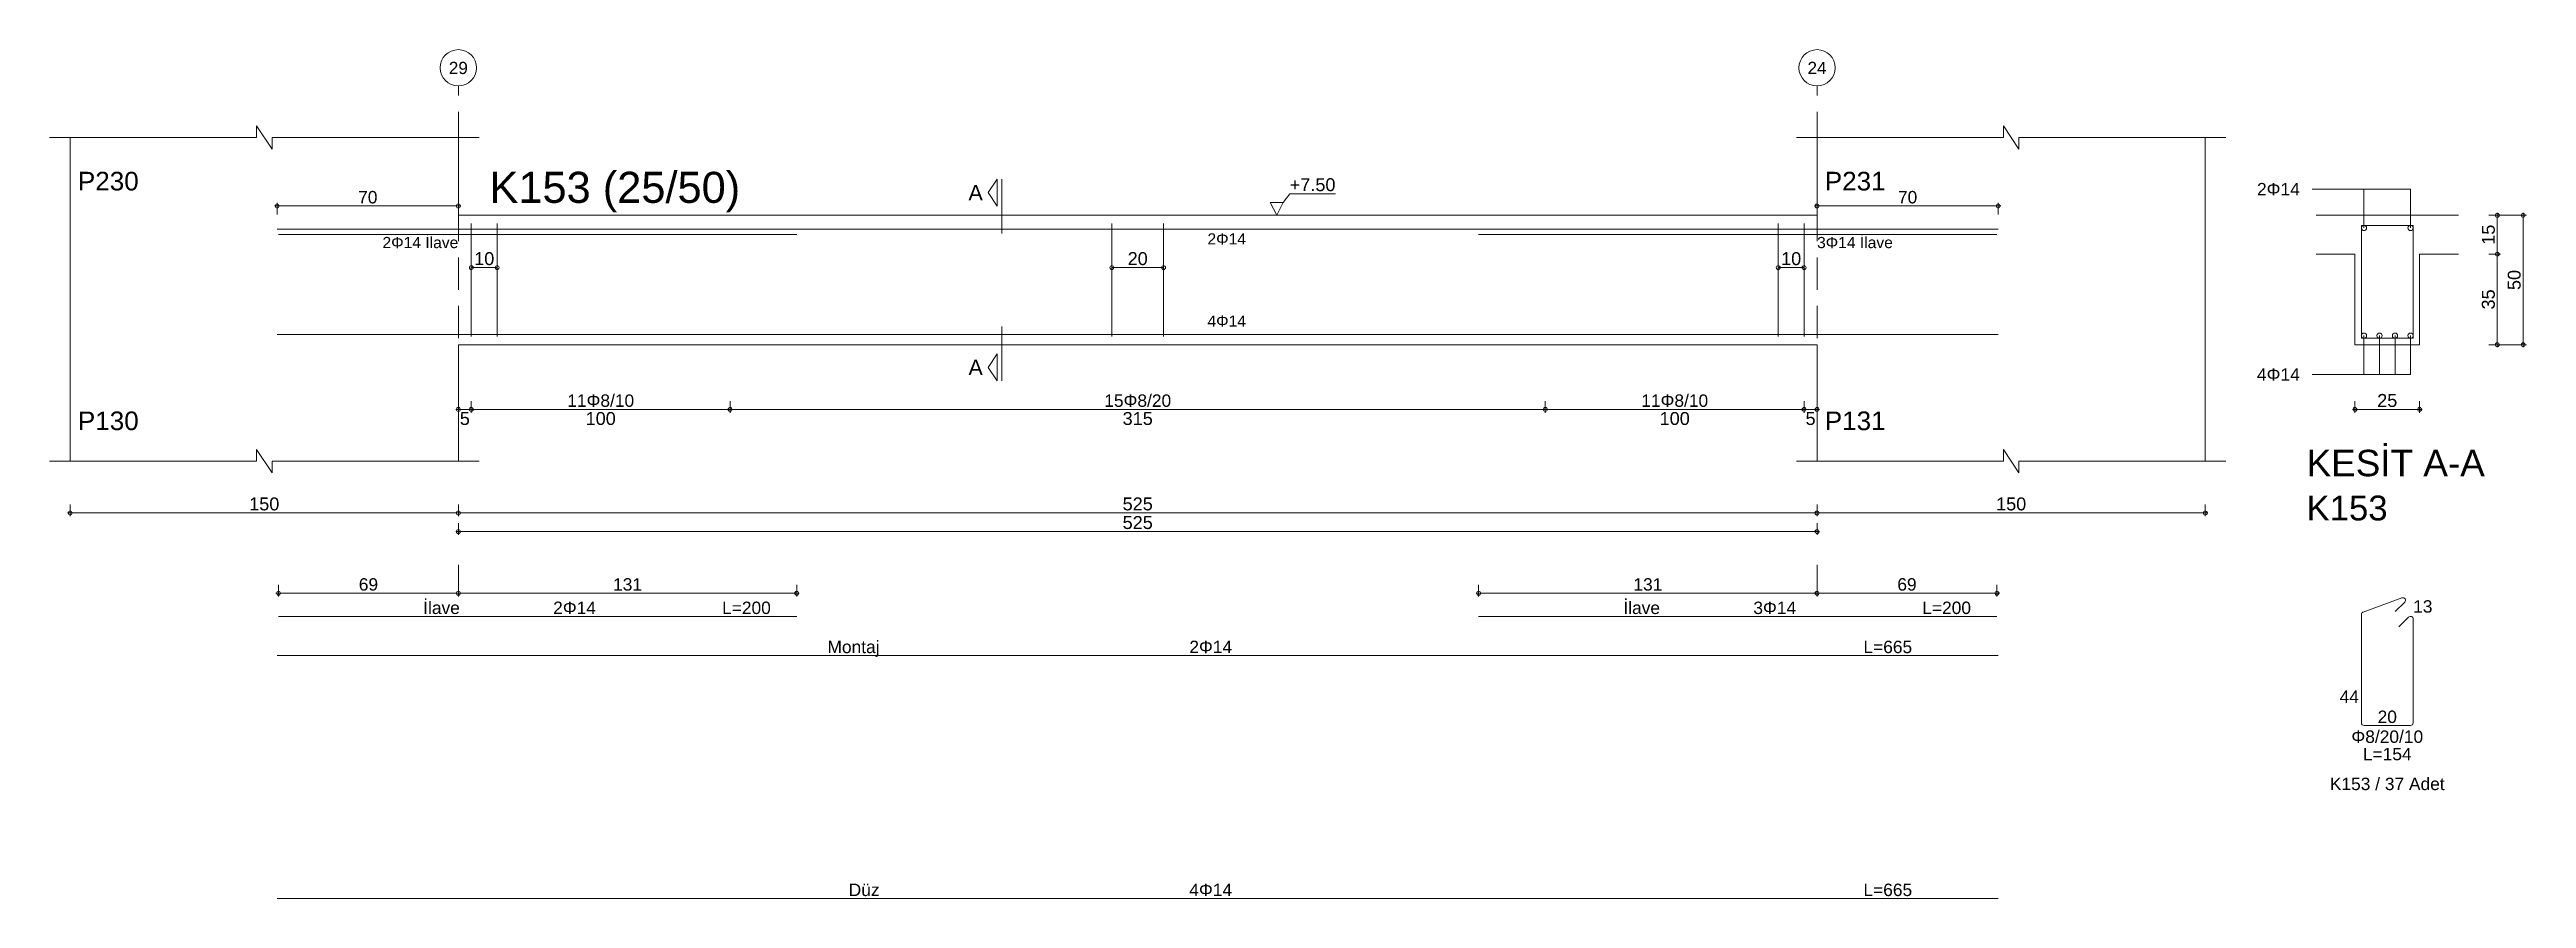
# Model space of a CAD drawing. Header units: millimetres. Extents: x 23801 to 80069, y 9628 to 14137.
# Drawn here: x 44470 to 45906, y 10254 to 10746 of the extents above; entities that cross this region are included whole.
import ezdxf

# ---------------------------------------------------------------- set-up
doc = ezdxf.new("R2010")
doc.units = ezdxf.units.MM
doc.linetypes.add('DASHDOT2', pattern=[12.7, 6.35, -3.175, 0, -3.175])
doc.linetypes.add('DASHED4', pattern=[18.75, 12.5, -6.25])
doc.layers.add('aks', color=251, linetype='DASHDOT2', lineweight=35)
for name, color, linetype in [('Donatı Topl. Uzun. Yazısı', 7, 'Continuous'), ('Donatı Uz. Yazısı', 7, 'Continuous'), ('Donatı Yazısı', 7, 'Continuous'), ('Donatı Çizgisi', 7, 'Continuous'), ('Kiriş', 7, 'Continuous'), ('Standart', 7, 'Continuous'), ('Ölçülendirme', 7, 'Continuous')]:
    doc.layers.add(name, color=color, linetype=linetype)
doc.styles.add('arial_1_18', font='arial.ttf', dxfattribs={"height": 0.2})

# ---------------------------------------------------------------- blocks, each defined once
blk = doc.blocks.new('IDE475Entity7416')
at = {"layer": 'aks', "color": 30, "linetype": 'DASHED4', "lineweight": 5}
for points in [[(24972.22, 2016.8), (24972.22, 2151.8)], [(25497.22, 2016.8), (25497.22, 2151.8)], [(24972.22, 1955.8), (24972.22, 1966.8)], [(25497.22, 1955.8), (25497.22, 1966.8)]]:
    blk.add_lwpolyline(points, dxfattribs=at)
at = {"layer": 'aks', "color": 1, "linetype": 'Continuous', "lineweight": 5}
for centre in [(24972.22, 2158.8), (25497.22, 2158.8)]:
    blk.add_circle(centre, 7, dxfattribs=at)
at = {"layer": 'Donatı Çizgisi', "color": 5, "linetype": 'Continuous', "lineweight": 5}
for points in [[(24902.22, 2096.4), (25567.22, 2096.4)], [(24977.22, 2055), (24977.22, 2098.6)], [(24987.22, 2055), (24987.22, 2098.6)], [(25224.72, 2055), (25224.72, 2098.6)], [(25244.72, 2055), (25244.72, 2098.6)], [(25482.22, 2055), (25482.22, 2098.6)], [(25492.22, 2055), (25492.22, 2098.6)], [(25707.56, 2054.3), (25707.56, 2097.9)], [(25707.56, 2097.9), (25727.56, 2097.9)], [(25727.56, 2054.3), (25727.56, 2097.9)], [(24902.72, 2094.4), (25102.97, 2094.4)], [(25366.47, 2094.4), (25566.72, 2094.4)], [(24902.22, 2055.8), (25567.22, 2055.8)], [(25707.56, 2054.3), (25727.56, 2054.3)], [(25708.23, 1948.54), (25723.24, 1954.01)], [(24902.72, 1946.8), (25102.97, 1946.8)], [(25366.47, 1946.8), (25566.72, 1946.8)], [(25707.56, 1905.72), (25707.56, 1947.59)], [(25720.66, 1948.69), (25724.31, 1952.33)], [(25722.04, 1942.78), (25725.82, 1946.56)], [(25727.56, 1905.72), (25727.56, 1945.84)], [(24902.22, 1931.7), (25567.22, 1931.7)], [(25708.58, 1904.7), (25726.54, 1904.7)], [(24902.22, 1837.85), (25567.22, 1837.85)]]:
    blk.add_lwpolyline(points, dxfattribs=at)
for centre in [(25708.56, 2096.9), (25726.56, 2096.9), (25708.56, 2055.3), (25714.56, 2055.3), (25720.56, 2055.3), (25726.56, 2055.3)]:
    blk.add_circle(centre, 1, dxfattribs=at)
for centre, start, end in [((25723.58, 1953.05), 315, 110), ((25708.58, 1947.59), 110, 180), ((25726.54, 1945.84), 0, 135), ((25708.58, 1905.72), 180, 270), ((25726.54, 1905.72), 270, 0)]:
    blk.add_arc(centre, 1.02, start, end, dxfattribs=at)
at = {"layer": 'Kiriş', "color": 1, "linetype": 'Continuous', "lineweight": 5}
for points in [[(24894.22, 2131.8), (24894.22, 2136.3)], [(24900.22, 2127.3), (24894.22, 2136.3)], [(25569.22, 2131.8), (25569.22, 2136.3)], [(25575.22, 2127.3), (25569.22, 2136.3)], [(24814.22, 2131.8), (24894.22, 2131.8)], [(24822.22, 2006.8), (24822.22, 2131.8)], [(24900.22, 2127.3), (24900.22, 2131.8)], [(24900.22, 2131.8), (24980.22, 2131.8)], [(24972.22, 2101.8), (24972.22, 2131.8)], [(25489.22, 2131.8), (25569.22, 2131.8)], [(25497.22, 2101.8), (25497.22, 2131.8)], [(25575.22, 2131.8), (25655.22, 2131.8)], [(25575.22, 2127.3), (25575.22, 2131.8)], [(25647.22, 2006.8), (25647.22, 2131.8)], [(24972.22, 2101.8), (25497.22, 2101.8)], [(25690.06, 2101.8), (25745.06, 2101.8)], [(25690.06, 2086.8), (25705.06, 2086.8)], [(25705.06, 2051.8), (25705.06, 2086.8)], [(25730.06, 2086.8), (25745.06, 2086.8)], [(25730.06, 2051.8), (25730.06, 2086.8)], [(24972.22, 2051.8), (25497.22, 2051.8)], [(24972.22, 2006.8), (24972.22, 2051.8)], [(25497.22, 2006.8), (25497.22, 2051.8)], [(25705.06, 2051.8), (25730.06, 2051.8)], [(24900.22, 2002.3), (24894.22, 2011.3)], [(24894.22, 2006.8), (24894.22, 2011.3)], [(25575.22, 2002.3), (25569.22, 2011.3)], [(25569.22, 2006.8), (25569.22, 2011.3)], [(24814.22, 2006.8), (24894.22, 2006.8)], [(24900.22, 2006.8), (24980.22, 2006.8)], [(24900.22, 2002.3), (24900.22, 2006.8)], [(25489.22, 2006.8), (25569.22, 2006.8)], [(25575.22, 2006.8), (25655.22, 2006.8)], [(25575.22, 2002.3), (25575.22, 2006.8)]]:
    blk.add_lwpolyline(points, dxfattribs=at)
at = {"layer": 'Ölçülendirme', "color": 1, "linetype": 'Continuous', "lineweight": 5}
for points in [[(25176.97, 2110.55), (25180.47, 2115.8)], [(25180.47, 2105.3), (25180.47, 2115.8)], [(25182.22, 2094.8), (25182.22, 2115.8)], [(24902.22, 2102.15), (24902.22, 2106.65)], [(24972.22, 2102.15), (24972.22, 2106.65)], [(25180.47, 2105.3), (25176.97, 2110.55)], [(25288.47, 2101.8), (25285.97, 2106.8)], [(25285.97, 2106.8), (25290.97, 2106.8)], [(25290.97, 2106.8), (25288.47, 2101.8)], [(25290.97, 2106.8), (25293.47, 2110.13)], [(25293.47, 2110.13), (25311.15, 2110.13)], [(25497.22, 2102.15), (25497.22, 2106.65)], [(25567.22, 2102.15), (25567.22, 2106.65)], [(25688.56, 2111.9), (25726.56, 2111.9)], [(25708.56, 2096.9), (25708.56, 2111.9)], [(25726.56, 2096.9), (25726.56, 2111.9)], [(24901.22, 2105.4), (24973.22, 2105.4)], [(25288.47, 2101.8), (25288.47, 2101.8)], [(25496.22, 2105.4), (25568.22, 2105.4)], [(25756.81, 2101.8), (25771.31, 2101.8)], [(25760.06, 2050.8), (25760.06, 2102.8)], [(25770.06, 2050.8), (25770.06, 2102.8)], [(25756.81, 2086.8), (25761.31, 2086.8)], [(24977.22, 2081.6), (24987.22, 2081.6)], [(25224.72, 2081.6), (25244.72, 2081.6)], [(25482.22, 2081.6), (25492.22, 2081.6)], [(25182.22, 2037.8), (25182.22, 2058.8)], [(25176.97, 2043.05), (25180.47, 2048.3)], [(25180.47, 2037.8), (25180.47, 2048.3)], [(25708.56, 2040.3), (25708.56, 2055.3)], [(25714.56, 2040.3), (25714.56, 2055.3)], [(25720.56, 2040.3), (25720.56, 2055.3)], [(25726.56, 2040.3), (25726.56, 2055.3)], [(25756.81, 2051.8), (25771.31, 2051.8)], [(25180.47, 2037.8), (25176.97, 2043.05)], [(25688.56, 2040.3), (25726.56, 2040.3)], [(24972.22, 2025.55), (24972.22, 2030.05)], [(24977.22, 2025.55), (24977.22, 2030.05)], [(25077.22, 2025.55), (25077.22, 2030.05)], [(25392.22, 2025.55), (25392.22, 2030.05)], [(25492.22, 2025.55), (25492.22, 2030.05)], [(25497.22, 2025.55), (25497.22, 2030.05)], [(25705.06, 2025.55), (25705.06, 2030.05)], [(25730.06, 2025.55), (25730.06, 2030.05)], [(24971.22, 2026.8), (25498.22, 2026.8)], [(25704.06, 2026.8), (25731.06, 2026.8)], [(24821.22, 1986.8), (25648.22, 1986.8)], [(24822.22, 1985.55), (24822.22, 1990.05)], [(24972.22, 1985.55), (24972.22, 1990.05)], [(24972.22, 1978.35), (24972.22, 1982.85)], [(25497.22, 1985.55), (25497.22, 1990.05)], [(25497.22, 1978.35), (25497.22, 1982.85)], [(25647.22, 1985.55), (25647.22, 1990.05)], [(24971.22, 1979.6), (25498.22, 1979.6)], [(24901.72, 1955.8), (24973.22, 1955.8)], [(24902.72, 1954.55), (24902.72, 1959.05)], [(24971.22, 1955.8), (25103.97, 1955.8)], [(24972.22, 1954.55), (24972.22, 1959.05)], [(24972.22, 1954.55), (24972.22, 1959.05)], [(25102.97, 1954.55), (25102.97, 1959.05)], [(25365.47, 1955.8), (25498.22, 1955.8)], [(25366.47, 1954.55), (25366.47, 1959.05)], [(25496.22, 1955.8), (25567.72, 1955.8)], [(25497.22, 1954.55), (25497.22, 1959.05)], [(25497.22, 1954.55), (25497.22, 1959.05)], [(25566.72, 1954.55), (25566.72, 1959.05)]]:
    blk.add_lwpolyline(points, dxfattribs=at)
for centre in [(24902.22, 2105.4), (24972.22, 2105.4), (25497.22, 2105.4), (25567.22, 2105.4), (25760.06, 2101.8), (25770.06, 2101.8), (25760.06, 2086.8), (24977.22, 2081.6), (24987.22, 2081.6), (25224.72, 2081.6), (25244.72, 2081.6), (25482.22, 2081.6), (25492.22, 2081.6), (25760.06, 2051.8), (25770.06, 2051.8), (24972.22, 2026.8), (24977.22, 2026.8), (24977.22, 2026.8), (25077.22, 2026.8), (25077.22, 2026.8), (25392.22, 2026.8), (25392.22, 2026.8), (25492.22, 2026.8), (25492.22, 2026.8), (25497.22, 2026.8), (25705.06, 2026.8), (25730.06, 2026.8), (24822.22, 1986.8), (24972.22, 1986.8), (24972.22, 1986.8), (25497.22, 1986.8), (25497.22, 1986.8), (25647.22, 1986.8), (24972.22, 1979.6), (25497.22, 1979.6), (24902.72, 1955.8), (24972.22, 1955.8), (24972.22, 1955.8), (25102.97, 1955.8), (25366.47, 1955.8), (25497.22, 1955.8), (25497.22, 1955.8), (25566.72, 1955.8)]:
    blk.add_circle(centre, 0.75, dxfattribs=at)
at = {"layer": 'aks', "color": 1, "linetype": 'Continuous', "lineweight": 5, "style": 'arial_1_18'}
for s, p in [('29', (24968.55, 2156.36)), ('24', (25493.55, 2156.36))]:
    blk.add_text(s, height=4.725, dxfattribs=at).set_placement(p)
at = {"layer": 'Donatı Topl. Uzun. Yazısı', "color": 1, "linetype": 'Continuous', "lineweight": 5, "style": 'arial_1_18'}
for s, p in [('L=200', (25074.13, 1947.76)), ('L=200', (25537.88, 1947.76)), ('L=665', (25515.14, 1932.66)), ('L=154', (25708.14, 1891.26)), ('L=665', (25515.14, 1838.81))]:
    blk.add_text(s, height=4.8, dxfattribs=at).set_placement(p)
at = {"layer": 'Donatı Uz. Yazısı', "color": 1, "linetype": 'Continuous', "lineweight": 5, "style": 'arial_1_18'}
for s, p in [('13', (25727.56, 1948.3)), ('44', (25699.14, 1913.42)), ('20', (25713.83, 1905.66))]:
    blk.add_text(s, height=4.8, dxfattribs=at).set_placement(p)
at = {"layer": 'Donatı Yazısı', "color": 5, "linetype": 'Continuous', "lineweight": 5, "style": 'arial_1_18'}
for s, height, p in [('2Φ14', 4.8, (25667.22, 2109.5)), ('2Φ14 İlave', 4.32, (24942.91, 2089.12)), ('3Φ14 İlave', 4.32, (25497.22, 2089.12)), ('4Φ14', 4.8, (25667.22, 2037.9)), ('2Φ14', 4.8, (25008.86, 1947.76)), ('3Φ14', 4.8, (25472.61, 1947.76)), ('2Φ14', 4.8, (25254.67, 1932.66)), ('Φ8/20/10', 4.8, (25703.7, 1897.98)), ('K153 / 37 Adet', 4.8, (25695.37, 1879.74)), ('4Φ14', 4.8, (25254.67, 1838.81))]:
    blk.add_text(s, height=height, dxfattribs=at).set_placement(p)
for s, p in [('2Φ14', (25261.68, 2090.52)), ('4Φ14', (25261.68, 2058.76))]:
    blk.add_text(s, height=4.32, rotation=360, dxfattribs=at).set_placement(p)
at = {"layer": 'Donatı Yazısı', "color": 1, "linetype": 'Continuous', "lineweight": 5, "style": 'arial_1_18'}
for s, p in [('İlave', (24958.64, 1947.76)), ('İlave', (25422.39, 1947.76)), ('Montaj', (25114.85, 1932.66)), ('Düz', (25123.05, 1838.81))]:
    blk.add_text(s, height=4.8, dxfattribs=at).set_placement(p)
at = {"layer": 'Kiriş', "color": 1, "linetype": 'Continuous', "lineweight": 5, "style": 'arial_1_18'}
for s, height, p in [('P230', 7.2, (24825.22, 2111.4)), ('K153 (25/50)', 12, (24984.22, 2106.6)), ('P231', 7.2, (25500.22, 2111.4)), ('P130', 7.2, (24825.22, 2018.8)), ('P131', 7.2, (25500.22, 2018.8)), ('KESİT A-A', 10.2, (25686.36, 2001)), ('K153', 9.6, (25686.36, 1983.92))]:
    blk.add_text(s, height=height, dxfattribs=at).set_placement(p)
at = {"layer": 'Ölçülendirme', "color": 1, "linetype": 'Continuous', "lineweight": 5, "style": 'arial_1_18'}
for s, height, p in [('+7.50', 5, (25293.47, 2111.13)), ('70', 4.8, (24933.5, 2106.4)), ('A', 5.95, (25169.33, 2107.57)), ('70', 4.8, (25528.49, 2106.4)), ('A', 5.95, (25169.33, 2040.07)), ('25', 5, (25713.67, 2027.76)), ('5', 5, (24972.78, 2020.8)), ('100', 5, (25021.4, 2020.8)), ('315', 5, (25228.9, 2020.8)), ('100', 5, (25436.4, 2020.8)), ('5', 5, (25492.78, 2020.8)), ('150', 5, (24891.4, 1987.8)), ('525', 5, (25228.9, 1987.8)), ('150', 5, (25566.4, 1987.8)), ('525', 5, (25228.9, 1980.6))]:
    blk.add_text(s, height=height, dxfattribs=at).set_placement(p)
for s, rotation, p in [('15', 90, (25759.1, 2090.42)), ('10', 360, (24978.34, 2082.56)), ('20', 360, (25230.84, 2082.56)), ('10', 360, (25483.34, 2082.56)), ('50', 90, (25769.1, 2072.92)), ('35', 90, (25759.1, 2065.42))]:
    blk.add_text(s, height=5, rotation=rotation, dxfattribs=at).set_placement(p)
at = {"layer": 'Ölçülendirme', "color": 5, "linetype": 'Continuous', "lineweight": 5, "style": 'arial_1_18'}
for s, p in [('11Φ8/10', (25014.3, 2027.8)), ('15Φ8/20', (25221.8, 2027.8)), ('11Φ8/10', (25429.3, 2027.8)), ('69', (24933.75, 1956.8)), ('131', (25032.01, 1956.8)), ('131', (25426.26, 1956.8)), ('69', (25528.24, 1956.8))]:
    blk.add_text(s, height=4.8, dxfattribs=at).set_placement(p)

msp = doc.modelspace()

# ---------------------------------------------------------------- block references
at = {"layer": 'Standart', "xscale": 1.5, "yscale": 1.5, "zscale": 1.5}
msp.add_blockref('IDE475Entity7416', (7249, 7496.9), dxfattribs=at)

doc.saveas('drawing.dxf')
